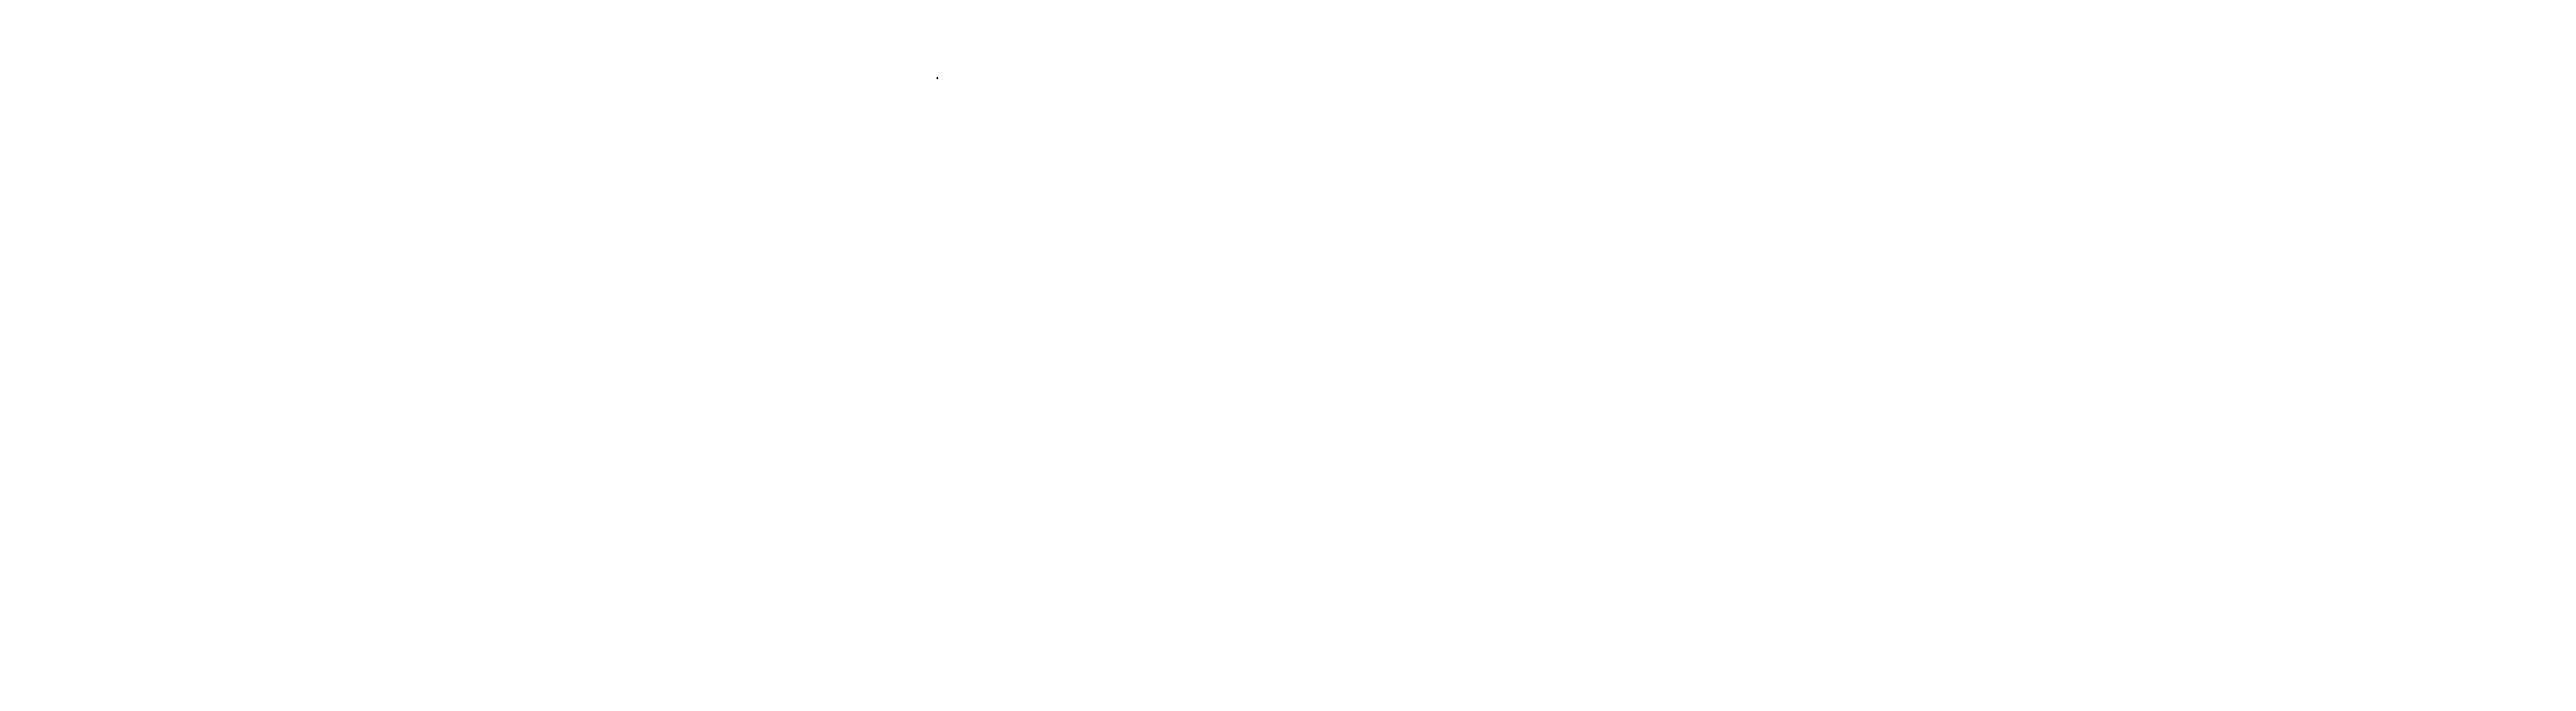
# Model space of a CAD drawing. Extents: x -25020 to 82531, y -53367 to 83281.
# Drawn here: x -15857 to 59840, y -22847 to -4116 of the extents above; entities that cross this region are included whole.
import ezdxf

# ---------------------------------------------------------------- set-up
doc = ezdxf.new("R2010")
doc.units = 0
doc.header["$LTSCALE"] = 100
doc.header["$MEASUREMENT"] = 0
doc.layers.get('0').update_dxf_attribs({"linetype": 'CONTINUOUS'})
doc.layers.add('4', color=4, linetype='CONTINUOUS')
doc.layers.add('치수선', color=4, linetype='CONTINUOUS', lineweight=5)
doc.styles.add('GHS', font='romans.shx', dxfattribs={"bigfont": 'ghs.shx'})
doc.styles.add('ROMANS', font='romans.shx')

msp = doc.modelspace()

# ---------------------------------------------------------------- texts
at = {"color": 3, "style": 'ROMANS'}
for insert, char_height, attachment_point in [((48176.37, -4372.73), 30, 4), ((48187.62, -4653.74), 30, 4), ((48219.37, -4781.97), 30, 4), ((48221.95, -5117.9), 30, 4), ((48755.67, -5225.5), 30, 4), ((7138.16, -5910.86), 30, 4), ((48222.18, -5702.78), 30, 4), ((7149.42, -6191.87), 30, 4), ((7181.16, -6320.1), 30, 4), ((7183.74, -6656.03), 30, 4), ((7717.46, -6763.63), 30, 4), ((7183.97, -7240.91), 30, 4), ((23519.29, -11916.83), 30, 4), ((23530.54, -12197.84), 30, 4), ((23562.29, -12326.07), 30, 4), ((23564.86, -12662), 30, 4), ((24098.59, -12769.6), 30, 4), ((59260.59, -12601.93), 30, 4), ((23565.1, -13246.88), 30, 4), ((59271.84, -12882.94), 30, 4), ((59303.59, -13011.17), 30, 4), ((59306.16, -13347.1), 30, 4), ((59839.89, -13454.7), 30, 4), ((18222.38, -14140.06), 30, 4), ((54500.1, -13972.47), 30, 4), ((54511.36, -14253.48), 30, 4), ((54543.1, -14381.71), 30, 4), ((59306.4, -13931.98), 30, 4), ((18233.63, -14421.07), 30, 4), ((18265.38, -14549.3), 30, 4), ((18267.95, -14885.23), 30, 4), ((18801.68, -14992.83), 30, 4), ((54545.68, -14717.63), 30, 4), ((55079.41, -14825.23), 30, 4), ((13461.89, -15510.59), 30, 4), ((13473.15, -15791.6), 30, 4), ((18268.19, -15470.11), 30, 4), ((54545.92, -15302.51), 30, 4), ((13504.89, -15919.83), 30, 4), ((13507.47, -16255.76), 30, 4), ((14041.2, -16363.36), 30, 4), ((-51.9, -17108.5), 20, 1), ((1794.7, -16981.29), 8, 4), ((13507.71, -16840.64), 30, 4), ((1803.33, -17702.49), 8, 4), ((1751.33, -18443.12), 8, 4), ((34603.5, -20146.03), 30, 4), ((34614.76, -20427.04), 30, 4), ((-15857.26, -20672.72), 30, 4), ((-15846.01, -20953.73), 30, 4), ((-15814.26, -21081.97), 30, 4), ((34646.5, -20555.27), 30, 4), ((34649.08, -20891.2), 30, 4), ((35182.81, -20998.8), 30, 4), ((-15811.69, -21417.89), 30, 4), ((-15277.96, -21525.49), 30, 4), ((29843.02, -21516.57), 30, 4), ((29854.28, -21797.58), 30, 4), ((29886.02, -21925.81), 30, 4), ((34649.32, -21476.08), 30, 4), ((-15811.45, -22002.77), 30, 4), ((29888.6, -22261.73), 30, 4), ((30422.33, -22369.33), 30, 4), ((29888.83, -22846.61), 30, 4)]:
    msp.add_mtext('\\A1;', dxfattribs=dict(at, insert=insert, char_height=char_height, attachment_point=attachment_point))
at = {"layer": '4', "linetype": 'Continuous', "insert": (16566.06, -4116.02), "char_height": 15, "attachment_point": 9}
msp.add_mtext('\\A1;', dxfattribs=at)
at = {"layer": '치수선', "color": 4, "linetype": 'Continuous', "lineweight": 0, "style": 'GHS'}
msp.add_text('%%', height=24, rotation=284.490618, dxfattribs=at).set_placement((11258.11, -4969.6))
at = {"layer": '치수선', "linetype": 'Continuous', "lineweight": 0, "char_height": 36, "style": 'ROMANS'}
for insert, attachment_point in [((6995.59, -4429.1), 9), ((7105.73, -5748.73), 1), ((7153.73, -5930.73), 1), ((10207.73, -7881.73), 1)]:
    msp.add_mtext('\\A1;', dxfattribs=dict(at, insert=insert, attachment_point=attachment_point))
at = {"layer": '치수선', "linetype": 'Continuous', "lineweight": 0, "insert": (10239.73, -4149.73), "char_height": 36, "attachment_point": 1}
msp.add_mtext('\\A1;', dxfattribs=at)
at = {"layer": '치수선', "linetype": 'Continuous', "lineweight": 0, "insert": (10213.83, -4982.12), "char_height": 36, "width": 69, "attachment_point": 1}
msp.add_mtext('\\A1;', dxfattribs=at)

doc.saveas('drawing.dxf')
